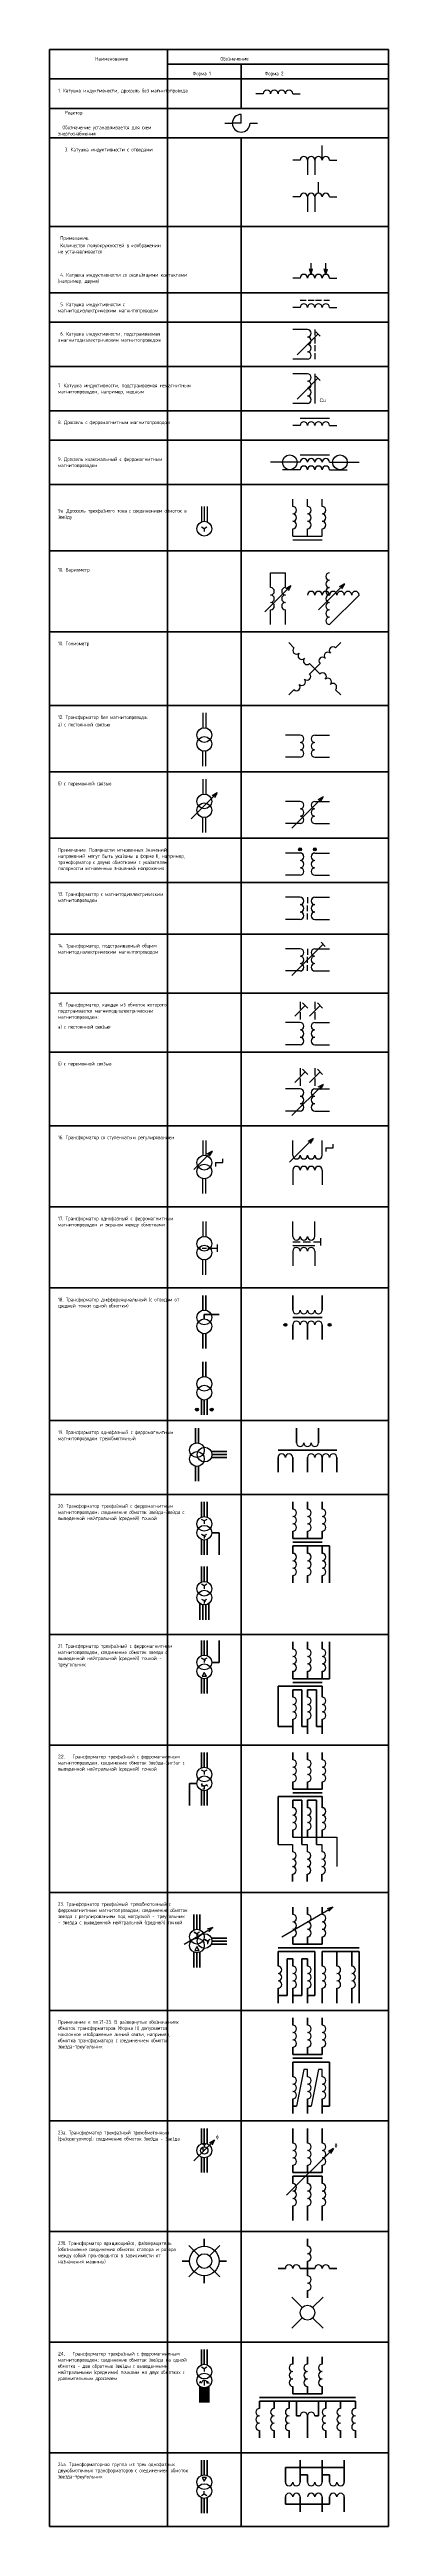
# Model space of a CAD drawing. Header units: millimetres. Extents: x 160 to 1402, y -1416 to 264.
# Drawn here: x 592 to 822, y -1416 to 264 of the extents above; entities that cross this region are included whole.
import ezdxf

# ---------------------------------------------------------------- set-up
doc = ezdxf.new("R2010")
doc.units = ezdxf.units.MM
doc.layers.add('Слой1', color=3, linetype='Continuous', lineweight=50)
doc.layers.add('толстые линии', color=5, linetype='Continuous', lineweight=211)

msp = doc.modelspace()

# ---------------------------------------------------------------- hatches: boundary and pattern name
h = msp.add_hatch(color=7)
h.dxf.hatch_style = 1
edge = h.paths.add_edge_path()
edge.add_arc((762.2, -278.3), 1, 359.64, 719.64)
h = msp.add_hatch(color=7)
h.dxf.hatch_style = 1
edge = h.paths.add_edge_path()
edge.add_arc((772.2, -278.3), 1, 359.64, 719.64)
h = msp.add_hatch(color=7)
h.dxf.hatch_style = 1
edge = h.paths.add_edge_path()
edge.add_arc((752.2, -600.8), 1, 359.64, 719.64)
h = msp.add_hatch(color=7)
h.dxf.hatch_style = 1
edge = h.paths.add_edge_path()
edge.add_arc((782.2, -600.8), 1, 359.64, 719.64)
h = msp.add_hatch(color=7)
h.dxf.hatch_style = 1
edge = h.paths.add_edge_path()
edge.add_arc((692.2, -658.3), 1, 359.64, 719.64)
h = msp.add_hatch(color=7)
h.dxf.hatch_style = 1
edge = h.paths.add_edge_path()
edge.add_arc((702.2, -658.3), 1, 359.64, 719.64)

# ---------------------------------------------------------------- linework, layer by layer
at = {"color": 7}
for p, q in [((722.2, 214.2), (722.2, 220.2)), ((737.2, 234.2), (732.2, 234.2)), ((757.2, 234.2), (762.2, 234.2)), ((711.2, 214.2), (716.2, 214.2)), ((722.2, 214.2), (716.2, 214.2)), ((722.2, 214.2), (722.2, 214.2)), ((728.2, 214.2), (733.2, 214.2)), ((762.2, 189.2), (757.2, 189.2)), ((767.2, 189.2), (767.2, 179.2)), ((772.2, 189.2), (772.2, 179.2)), ((777.2, 189.2), (777.2, 199.2)), ((782.2, 189.2), (787.2, 189.2)), ((774.7, 166.7), (774.7, 174.2)), ((762.2, 164.2), (757.2, 164.2)), ((767.2, 164.2), (767.2, 154.2)), ((772.2, 164.2), (772.2, 154.2)), ((782.2, 164.2), (787.2, 164.2)), ((769.7, 111.7), (769.7, 119.2)), ((779.7, 111.7), (779.7, 119.2)), ((762.2, 109.2), (757.2, 109.2)), ((769.7, 111.7), (768.6, 115.5)), ((769.7, 111.7), (770.7, 115.5)), ((779.7, 111.7), (778.6, 115.5)), ((779.7, 111.7), (780.7, 115.5)), ((782.2, 109.2), (787.2, 109.2)), ((762.2, 89.2), (757.2, 89.2)), ((762.2, 94.2), (766.2, 94.2)), ((767.7, 94.2), (771.7, 94.2)), ((772.7, 94.2), (776.7, 94.2)), ((778.2, 94.2), (782.2, 94.2)), ((782.2, 89.2), (787.2, 89.2)), ((767.2, 74.2), (757.2, 74.2)), ((760.1, 57.1), (774.2, 71.2)), ((772.2, 74.2), (772.2, 70.2)), ((772.2, 68.7), (772.2, 64.7)), ((775.7, 69.8), (772.8, 72.7)), ((767.2, 54.2), (757.2, 54.2)), ((772.2, 63.7), (772.2, 59.7)), ((772.2, 58.2), (772.2, 54.2)), ((767.2, 44.2), (757.2, 44.2)), ((760.1, 27.1), (774.2, 41.2)), ((772.2, 44.2), (772.2, 24.2)), ((775.7, 39.8), (772.8, 42.7)), ((767.2, 24.2), (757.2, 24.2)), ((762.2, 9.2), (757.2, 9.2)), ((762.2, 14.2), (782.2, 14.2)), ((782.2, 9.2), (787.2, 9.2)), ((762.2, -15.8), (742.2, -15.8)), ((762.2, -10.8), (782.2, -10.8)), ((782.2, -15.8), (802.2, -15.8)), ((762.2, -20.8), (750.2, -20.8)), ((782.2, -20.8), (794.2, -20.8)), ((695.2, -45.8), (695.2, -56.2)), ((697.2, -45.8), (697.2, -55.8)), ((699.2, -45.8), (699.2, -56.2)), ((757.2, -45.8), (757.2, -40.8)), ((767.2, -45.8), (767.2, -40.8)), ((777.2, -45.8), (777.2, -40.8)), ((697.2, -60.8), (697.2, -62.8)), ((757.2, -65.8), (757.2, -60.8)), ((757.2, -65.8), (777.2, -65.8)), ((767.2, -65.8), (767.2, -60.8)), ((777.2, -65.8), (777.2, -60.8)), ((757.2, -68.3), (777.2, -68.3)), ((738.3, -117.2), (756, -99.5)), ((742.2, -100.8), (742.2, -90.8)), ((742.2, -90.8), (752.2, -90.8)), ((752.2, -100.8), (752.2, -90.8)), ((756, -99.5), (752.5, -101.5)), ((756, -99.5), (754, -102.9)), ((774.6, -115.9), (792.3, -98.2)), ((792.3, -98.2), (788.8, -100.2)), ((792.3, -98.2), (790.3, -101.7)), ((742.2, -125.8), (742.2, -115.8)), ((752.2, -125.8), (752.2, -115.8)), ((802.2, -105.8), (782.2, -125.8)), ((758, -141.7), (754.5, -138.1)), ((786.3, -141.7), (789.8, -138.1)), ((768.6, -152.3), (772.2, -155.8)), ((768.6, -159.4), (772.2, -155.8)), ((775.7, -152.3), (772.2, -155.8)), ((775.7, -159.4), (772.2, -155.8)), ((758, -170), (754.5, -173.5)), ((786.3, -170), (789.8, -173.5)), ((696.2, -185.8), (696.2, -195.9)), ((698.2, -185.8), (698.2, -195.9)), ((762.2, -200.8), (752.2, -200.8)), ((772.2, -200.8), (782.2, -200.8)), ((696.2, -221.8), (696.2, -211.7)), ((698.2, -221.8), (698.2, -211.7)), ((762.2, -215.8), (752.2, -215.8)), ((772.2, -215.8), (782.2, -215.8)), ((696.2, -230.8), (696.2, -240.9)), ((698.2, -230.8), (698.2, -240.9)), ((688.3, -257.7), (706, -240)), ((706, -240), (702.5, -242)), ((706, -240), (704, -243.4)), ((762.2, -245.8), (752.2, -245.8)), ((756.6, -263.9), (777.8, -242.7)), ((772.2, -245.8), (782.2, -245.8)), ((777.8, -242.7), (774.3, -244.7)), ((777.8, -242.7), (775.8, -246.2)), ((696.2, -266.8), (696.2, -256.7)), ((698.2, -266.8), (698.2, -256.7)), ((762.2, -260.8), (752.2, -260.8)), ((772.2, -260.8), (782.2, -260.8)), ((762.2, -280.8), (752.2, -280.8)), ((772.2, -280.8), (782.2, -280.8)), ((762.2, -295.8), (752.2, -295.8)), ((772.2, -295.8), (782.2, -295.8)), ((762.2, -310.8), (752.2, -310.8)), ((767.2, -310.8), (767.2, -314.8)), ((767.2, -320.3), (767.2, -316.3)), ((772.2, -310.8), (782.2, -310.8)), ((762.2, -325.8), (752.2, -325.8)), ((767.2, -325.8), (767.2, -321.8)), ((772.2, -325.8), (782.2, -325.8)), ((762.2, -345.8), (752.2, -345.8)), ((756.6, -363.9), (777.8, -342.7)), ((767.2, -345.8), (767.2, -349.8)), ((767.2, -355.3), (767.2, -351.3)), ((772.2, -345.8), (782.2, -345.8)), ((779.2, -344.1), (776.4, -341.3)), ((762.2, -360.8), (752.2, -360.8)), ((767.2, -360.8), (767.2, -356.8)), ((772.2, -360.8), (782.2, -360.8)), ((765.7, -384.3), (758.6, -391.4)), ((762.2, -381.8), (762.2, -386.8)), ((767.5, -386.1), (763.9, -382.5)), ((775.7, -384.3), (768.6, -391.4)), ((772.2, -381.8), (772.2, -386.8)), ((777.5, -386.1), (773.9, -382.5)), ((762.2, -395.8), (752.2, -395.8)), ((762.2, -388.8), (762.2, -393.8)), ((772.2, -388.8), (772.2, -393.8)), ((772.2, -395.8), (782.2, -395.8)), ((762.2, -410.8), (752.2, -410.8)), ((772.2, -410.8), (782.2, -410.8)), ((765.7, -429.3), (758.6, -436.4)), ((762.2, -426.8), (762.2, -431.8)), ((762.2, -433.8), (762.2, -438.8)), ((767.5, -431.1), (763.9, -427.5)), ((775.7, -429.3), (768.6, -436.4)), ((772.2, -426.8), (772.2, -431.8)), ((772.2, -433.8), (772.2, -438.8)), ((777.5, -431.1), (773.9, -427.5)), ((762.2, -440.8), (752.2, -440.8)), ((756.6, -458.9), (777.8, -437.7)), ((772.2, -440.8), (782.2, -440.8)), ((777.8, -437.7), (774.3, -439.7)), ((777.8, -437.7), (775.8, -441.2)), ((762.2, -455.8), (752.2, -455.8)), ((772.2, -455.8), (782.2, -455.8)), ((702.5, -483), (690.1, -495.4)), ((696.2, -475.8), (696.2, -485.9)), ((698.2, -475.8), (698.2, -485.9)), ((702.5, -483), (699, -485)), ((702.5, -483), (700.5, -486.5)), ((771, -474.5), (755.1, -490.4)), ((757.2, -485.8), (757.2, -475.8)), ((771, -474.5), (767.5, -476.5)), ((771, -474.5), (769, -477.9)), ((777.2, -485.8), (777.2, -475.8)), ((779.7, -480.8), (784.7, -480.8)), ((779.7, -480.8), (779.7, -483.3)), ((784.7, -480.8), (784.7, -478.3)), ((696.2, -511.8), (696.2, -501.7)), ((698.2, -511.8), (698.2, -501.7)), ((704.7, -490.8), (709.7, -490.8)), ((704.7, -490.8), (704.7, -493.3)), ((709.7, -490.8), (709.7, -488.3)), ((757.2, -495.8), (757.2, -505.8)), ((777.2, -495.8), (777.2, -505.8)), ((696.2, -530.8), (696.2, -540.9)), ((698.2, -530.8), (698.2, -540.9)), ((757.2, -540.8), (757.2, -530.8)), ((772.2, -540.8), (772.2, -530.8)), ((693.2, -548.8), (694.7, -548.8)), ((695.7, -548.8), (698.7, -548.8)), ((699.7, -548.8), (701.2, -548.8)), ((701.2, -548.8), (706.2, -548.8)), ((706.2, -551.3), (706.2, -546.3)), ((757.2, -544.6), (762.2, -544.6)), ((757.2, -547.1), (772.2, -547.1)), ((757.2, -550.8), (757.2, -560.8)), ((764.2, -544.6), (769.2, -544.6)), ((771.2, -544.6), (776.2, -544.6)), ((772.2, -550.8), (772.2, -560.8)), ((776.2, -547.1), (776.2, -542.1)), ((696.2, -566.8), (696.2, -556.7)), ((698.2, -566.8), (698.2, -556.7)), ((697.2, -733.8), (697.2, -735.8)), ((695.4, -742.8), (698, -744.3)), ((697.2, -743.8), (697.2, -745.8)), ((695.4, -786.8), (698, -788.3)), ((697.2, -777.8), (697.2, -779.8)), ((697.2, -787.8), (697.2, -789.8)), ((695.4, -826.8), (698, -828.3)), ((697.2, -836.5), (695.7, -839.1)), ((695.7, -839.1), (698.7, -839.1)), ((697.2, -827.8), (697.2, -829.8)), ((698.7, -839.1), (697.2, -836.5)), ((697.2, -903.8), (697.2, -905.8)), ((697.2, -913.8), (695.2, -913.8)), ((695.4, -912.8), (695.9, -912)), ((697.2, -915.8), (696.2, -915.8)), ((697.2, -913.8), (697.2, -915.8)), ((697.2, -913.8), (697.2, -915.8)), ((698.9, -912.8), (699.4, -913.7)), ((747.2, -953.3), (757, -953.3)), ((757, -953.3), (757, -958.3)), ((757.2, -948.3), (787.2, -948.3)), ((763.4, -953.3), (767, -953.3)), ((767, -953.3), (767, -958.3)), ((773.4, -953.3), (777, -953.3)), ((777, -953.3), (777, -958.3)), ((787.2, -948.3), (787.2, -968.3)), ((749.8, -1015.8), (784.5, -995.8)), ((784.5, -995.8), (780.6, -996.9)), ((784.5, -995.8), (781.7, -998.6)), ((683.5, -1020.8), (703, -1009.6)), ((690.4, -1012.8), (693, -1014.3)), ((692.2, -1022.5), (690.7, -1025.1)), ((692.2, -1013.8), (692.2, -1015.8)), ((693.7, -1025.1), (692.2, -1022.5)), ((697.6, -1017.8), (700.2, -1019.3)), ((703, -1009.6), (699.1, -1010.6)), ((699.4, -1018.8), (699.4, -1020.8)), ((703, -1009.6), (700.2, -1012.4)), ((690.7, -1025.1), (693.7, -1025.1)), ((764.7, -1105.8), (759.7, -1130.8)), ((767.2, -1105.8), (764.7, -1105.8)), ((767.2, -1110.8), (767.2, -1105.8)), ((774.7, -1105.8), (769.7, -1130.8)), ((777.2, -1105.8), (774.7, -1105.8)), ((777.2, -1110.8), (777.2, -1105.8)), ((690.1, -1167.9), (704.2, -1153.8)), ((697.2, -1157.1), (696.3, -1156.6)), ((697.2, -1157.1), (698, -1156.6)), ((697.2, -1157.1), (697.2, -1158.1)), ((704.2, -1153.8), (700.8, -1155.8)), ((704.2, -1153.8), (702.2, -1157.2)), ((696.3, -1159.9), (695.4, -1159.4)), ((696.3, -1159.9), (697.1, -1159.4)), ((696.3, -1159.9), (696.3, -1160.9)), ((753, -1191.2), (784.8, -1159.4)), ((784.8, -1159.4), (781.4, -1161.4)), ((784.8, -1159.4), (782.8, -1162.9)), ((693.6, -1232.3), (686.6, -1225.2)), ((700.7, -1232.3), (707.8, -1225.2)), ((686.6, -1246.4), (693.6, -1239.4)), ((707.8, -1246.4), (700.7, -1239.4)), ((763.6, -1267.3), (756.6, -1260.2)), ((756.6, -1281.4), (763.6, -1274.4)), ((770.7, -1267.3), (777.8, -1260.2)), ((777.8, -1281.4), (770.7, -1274.4)), ((697.2, -1308.8), (697.2, -1310.8)), ((694.7, -1318.2), (694.7, -1317.2)), ((697.2, -1316.9), (697.2, -1320.2)), ((699.7, -1318.2), (699.7, -1317.2)), ((698.7, -1382.5), (695.7, -1382.5)), ((695.7, -1382.5), (697.2, -1385.1)), ((697.2, -1385.1), (698.7, -1382.5)), ((697.2, -1393.8), (697.2, -1391.8))]:
    msp.add_line(p, q, dxfattribs=at)
for points in [[(698.9, -59.8), (697.2, -60.8), (695.4, -59.8)], [(698.9, -732.8), (697.2, -733.8), (695.4, -732.8)], [(695.4, -742.8), (697.2, -743.8), (698.9, -742.8)], [(698.9, -776.8), (697.2, -777.8), (695.4, -776.8)], [(695.4, -786.8), (697.2, -787.8), (698.9, -786.8)], [(698.9, -826.8), (697.2, -827.8), (695.4, -826.8)], [(698.9, -902.8), (697.2, -903.8), (695.4, -902.8)], [(695.4, -912.8), (697.2, -913.8), (698.9, -912.8)], [(698.9, -912.8), (697.2, -913.8), (695.4, -912.8)], [(693.9, -1012.8), (692.2, -1013.8), (690.4, -1012.8)], [(701.1, -1017.8), (699.4, -1018.8), (697.6, -1017.8)], [(698.9, -1307.8), (697.2, -1308.8), (695.4, -1307.8)], [(695.5, -1318.7), (694.7, -1318.2), (693.8, -1318.7)], [(698.8, -1318.7), (699.7, -1318.2), (700.5, -1318.7)], [(695.4, -1394.8), (697.2, -1393.8), (698.9, -1394.8)]]:
    msp.add_lwpolyline(points, dxfattribs=at)
for centre, radius in [((755.2, -15.8), 5), ((789.2, -15.8), 5), ((697.2, -60.8), 5), ((697.2, -200.8), 5), ((697.2, -206.8), 5), ((697.2, -245.8), 5), ((697.2, -251.8), 5), ((762.2, -278.3), 1), ((772.2, -278.3), 1), ((697.2, -490.8), 5), ((697.2, -496.8), 5), ((697.2, -545.8), 5), ((697.2, -551.8), 5), ((697.2, -595.8), 5), ((697.2, -601.8), 5), ((752.2, -600.8), 1), ((782.2, -600.8), 1), ((697.2, -640.8), 5), ((697.2, -646.8), 5), ((692.2, -658.3), 1), ((702.2, -658.3), 1), ((692.2, -685.8), 5), ((692.2, -691.8), 5), ((697.4, -688.8), 5), ((697.2, -735.8), 5), ((697.2, -741.8), 5), ((697.2, -779.8), 5), ((697.2, -785.8), 5), ((697.2, -829.8), 5), ((697.2, -835.8), 5), ((697.2, -905.8), 5), ((697.2, -911.8), 5), ((692.2, -1015.8), 5), ((692.2, -1021.8), 5), ((697.4, -1018.8), 5), ((697.2, -1160.8), 5), ((697.2, -1160.8), 2.5), ((697.2, -1235.8), 10), ((697.2, -1235.8), 5), ((767.2, -1270.8), 5), ((697.2, -1310.8), 5), ((697.2, -1316.8), 5), ((697.2, -1385.8), 5), ((697.2, -1391.8), 5)]:
    msp.add_circle(centre, radius, dxfattribs=at)
for centre, radius, start, end in [((739.7, 234.2), 2.5, 0, 180), ((744.7, 234.2), 2.5, 0, 180), ((749.7, 234.2), 2.5, 0, 180), ((754.7, 234.2), 2.5, 0, 180), ((722.2, 214.2), 6, 90, 0), ((764.7, 189.2), 2.5, 0, 180), ((769.7, 189.2), 2.5, 0, 180), ((774.7, 189.2), 2.5, 0, 180), ((779.7, 189.2), 2.5, 0, 180), ((764.7, 164.2), 2.5, 0, 180), ((769.7, 164.2), 2.5, 0, 180), ((774.7, 164.2), 2.5, 0, 180), ((779.7, 164.2), 2.5, 0, 180), ((764.7, 109.2), 2.5, 0, 180), ((769.7, 109.2), 2.5, 0, 180), ((774.7, 109.2), 2.5, 0, 180), ((779.7, 109.2), 2.5, 0, 180), ((764.7, 89.2), 2.5, 0, 180), ((769.7, 89.2), 2.5, 0, 180), ((774.7, 89.2), 2.5, 0, 180), ((779.7, 89.2), 2.5, 0, 180), ((767.2, 71.7), 2.5, 270, 90), ((767.2, 66.7), 2.5, 270, 90), ((767.2, 61.7), 2.5, 270, 90), ((767.2, 56.7), 2.5, 270, 90), ((767.2, 41.7), 2.5, 270, 90), ((767.2, 36.7), 2.5, 270, 90), ((767.2, 31.7), 2.5, 270, 90), ((767.2, 26.7), 2.5, 270, 90), ((764.7, 9.2), 2.5, 0, 180), ((769.7, 9.2), 2.5, 0, 180), ((774.7, 9.2), 2.5, 0, 180), ((779.7, 9.2), 2.5, 0, 180), ((764.7, -15.8), 2.5, 0, 180), ((769.7, -15.8), 2.5, 0, 180), ((774.7, -15.8), 2.5, 0, 180), ((779.7, -15.8), 2.5, 0, 180), ((764.7, -20.8), 2.5, 0, 180), ((769.7, -20.8), 2.5, 0, 180), ((774.7, -20.8), 2.5, 0, 180), ((779.7, -20.8), 2.5, 0, 180), ((757.2, -48.3), 2.5, 270, 90), ((767.2, -48.3), 2.5, 270, 90), ((777.2, -48.3), 2.5, 270, 90), ((757.2, -53.3), 2.5, 270, 90), ((757.2, -58.3), 2.5, 270, 90), ((767.2, -53.3), 2.5, 270, 90), ((767.2, -58.3), 2.5, 270, 90), ((777.2, -53.3), 2.5, 270, 90), ((777.2, -58.3), 2.5, 270, 90), ((782.2, -93.3), 2.5, 90, 270), ((782.2, -98.3), 2.5, 90, 270), ((742.2, -103.3), 2.5, 270, 90), ((742.2, -108.3), 2.5, 270, 90), ((742.2, -113.3), 2.5, 270, 90), ((752.2, -103.3), 2.5, 90, 270), ((752.2, -108.3), 2.5, 90, 270), ((752.2, -113.3), 2.5, 90, 270), ((769.7, -105.8), 2.5, 0, 180), ((774.7, -105.8), 2.5, 0, 180), ((779.7, -105.8), 2.5, 0, 180), ((782.2, -103.3), 2.5, 90, 270), ((782.2, -108.3), 2.5, 90, 270), ((782.2, -113.3), 2.5, 90, 270), ((782.2, -118.3), 2.5, 90, 270), ((784.7, -105.8), 2.5, 0, 180), ((789.7, -105.8), 2.5, 0, 180), ((794.7, -105.8), 2.5, 0, 180), ((799.7, -105.8), 2.5, 0, 180), ((782.2, -123.3), 2.5, 90, 270), ((759.8, -143.4), 2.5, 135, 315), ((763.3, -147), 2.5, 135, 315), ((766.9, -150.5), 2.5, 135, 315), ((777.5, -150.5), 2.5, 45, 225), ((781, -147), 2.5, 45, 225), ((784.5, -143.4), 2.5, 45, 225), ((759.8, -168.2), 2.5, 225, 45), ((763.3, -164.7), 2.5, 225, 45), ((766.9, -161.1), 2.5, 225, 45), ((777.5, -161.1), 2.5, 315, 135), ((781, -164.7), 2.5, 315, 135), ((784.5, -168.2), 2.5, 315, 135), ((762.2, -203.3), 2.5, 270, 90), ((772.2, -203.3), 2.5, 90, 270), ((762.2, -208.3), 2.5, 270, 90), ((762.2, -213.3), 2.5, 270, 90), ((772.2, -208.3), 2.5, 90, 270), ((772.2, -213.3), 2.5, 90, 270), ((762.2, -248.3), 2.5, 270, 90), ((762.2, -253.3), 2.5, 270, 90), ((772.2, -248.3), 2.5, 90, 270), ((772.2, -253.3), 2.5, 90, 270), ((762.2, -258.3), 2.5, 270, 90), ((772.2, -258.3), 2.5, 90, 270), ((762.2, -283.3), 2.5, 270, 90), ((772.2, -283.3), 2.5, 90, 270), ((762.2, -288.3), 2.5, 270, 90), ((762.2, -293.3), 2.5, 270, 90), ((772.2, -288.3), 2.5, 90, 270), ((772.2, -293.3), 2.5, 90, 270), ((762.2, -313.3), 2.5, 270, 90), ((762.2, -318.3), 2.5, 270, 90), ((772.2, -313.3), 2.5, 90, 270), ((772.2, -318.3), 2.5, 90, 270), ((762.2, -323.3), 2.5, 270, 90), ((772.2, -323.3), 2.5, 90, 270), ((762.2, -348.3), 2.5, 270, 90), ((762.2, -353.3), 2.5, 270, 90), ((772.2, -348.3), 2.5, 90, 270), ((772.2, -353.3), 2.5, 90, 270), ((762.2, -358.3), 2.5, 270, 90), ((772.2, -358.3), 2.5, 90, 270), ((762.2, -398.3), 2.5, 270, 90), ((762.2, -403.3), 2.5, 270, 90), ((772.2, -398.3), 2.5, 90, 270), ((772.2, -403.3), 2.5, 90, 270), ((762.2, -408.3), 2.5, 270, 90), ((772.2, -408.3), 2.5, 90, 270), ((762.2, -443.3), 2.5, 270, 90), ((762.2, -448.3), 2.5, 270, 90), ((762.2, -453.3), 2.5, 270, 90), ((772.2, -443.3), 2.5, 90, 270), ((772.2, -448.3), 2.5, 90, 270), ((772.2, -453.3), 2.5, 90, 270), ((759.7, -485.8), 2.5, 180, 0), ((764.7, -485.8), 2.5, 180, 0), ((769.7, -485.8), 2.5, 180, 0), ((774.7, -485.8), 2.5, 180, 0), ((759.7, -495.8), 2.5, 0, 180), ((764.7, -495.8), 2.5, 0, 180), ((769.7, -495.8), 2.5, 0, 180), ((774.7, -495.8), 2.5, 0, 180), ((759.7, -540.8), 2.5, 180, 0), ((759.7, -550.8), 2.5, 0, 180), ((764.7, -540.8), 2.5, 180, 0), ((764.7, -550.8), 2.5, 0, 180), ((769.7, -540.8), 2.5, 180, 0), ((769.7, -550.8), 2.5, 0, 180), ((759.7, -590.8), 2.5, 180, 0), ((759.7, -600.8), 2.5, 0, 180), ((764.7, -590.8), 2.5, 180, 0), ((764.7, -600.8), 2.5, 0, 180), ((769.7, -590.8), 2.5, 180, 0), ((769.7, -600.8), 2.5, 0, 180), ((774.7, -590.8), 2.5, 180, 0), ((774.7, -600.8), 2.5, 0, 180), ((749.7, -690.8), 2.5, 0, 180), ((754.7, -690.8), 2.5, 0, 180), ((762.2, -680.8), 2.5, 180, 0), ((767.2, -680.8), 2.5, 180, 0), ((769.7, -690.8), 2.5, 0, 180), ((772.2, -680.8), 2.5, 180, 0), ((774.7, -690.8), 2.5, 0, 180), ((779.7, -690.8), 2.5, 0, 180), ((784.7, -690.8), 2.5, 0, 180), ((757.2, -728.3), 2.5, 270, 90), ((757.2, -733.3), 2.5, 270, 90), ((757.2, -738.3), 2.5, 270, 90), ((767.2, -728.3), 2.5, 270, 90), ((767.2, -733.3), 2.5, 270, 90), ((767.2, -738.3), 2.5, 270, 90), ((777.2, -728.3), 2.5, 270, 90), ((777.2, -733.3), 2.5, 270, 90), ((777.2, -738.3), 2.5, 270, 90), ((757.2, -758.3), 2.5, 270, 90), ((767.2, -758.3), 2.5, 270, 90), ((777.2, -758.3), 2.5, 270, 90), ((757.2, -763.3), 2.5, 270, 90), ((757.2, -768.3), 2.5, 270, 90), ((767.2, -763.3), 2.5, 270, 90), ((767.2, -768.3), 2.5, 270, 90), ((777.2, -763.3), 2.5, 270, 90), ((777.2, -768.3), 2.5, 270, 90), ((757.2, -823.3), 2.5, 270, 90), ((767.2, -823.3), 2.5, 270, 90), ((777.2, -823.3), 2.5, 270, 90), ((757.2, -828.3), 2.5, 270, 90), ((757.2, -833.3), 2.5, 270, 90), ((767.2, -828.3), 2.5, 270, 90), ((767.2, -833.3), 2.5, 270, 90), ((777.2, -828.3), 2.5, 270, 90), ((777.2, -833.3), 2.5, 270, 90), ((757.2, -855.8), 2.5, 270, 90), ((767.2, -855.8), 2.5, 270, 90), ((777.2, -855.8), 2.5, 270, 90), ((757.2, -860.8), 2.5, 270, 90), ((757.2, -865.8), 2.5, 270, 90), ((767.2, -860.8), 2.5, 270, 90), ((767.2, -865.8), 2.5, 270, 90), ((777.2, -860.8), 2.5, 270, 90), ((777.2, -865.8), 2.5, 270, 90), ((757.2, -898.3), 2.5, 270, 90), ((757.2, -903.3), 2.5, 270, 90), ((757.2, -908.3), 2.5, 270, 90), ((767.2, -898.3), 2.5, 270, 90), ((767.2, -903.3), 2.5, 270, 90), ((767.2, -908.3), 2.5, 270, 90), ((777.2, -898.3), 2.5, 270, 90), ((777.2, -903.3), 2.5, 270, 90), ((777.2, -908.3), 2.5, 270, 90), ((757.2, -930.8), 2.5, 270, 90), ((757.2, -935.8), 2.5, 270, 90), ((757.2, -940.8), 2.5, 270, 90), ((767.2, -930.8), 2.5, 270, 90), ((767.2, -935.8), 2.5, 270, 90), ((767.2, -940.8), 2.5, 270, 90), ((777.2, -930.8), 2.5, 270, 90), ((777.2, -935.8), 2.5, 270, 90), ((777.2, -940.8), 2.5, 270, 90), ((757, -960.8), 2.5, 270, 90), ((757, -965.8), 2.5, 270, 90), ((757, -970.8), 2.5, 270, 90), ((767, -960.8), 2.5, 270, 90), ((767, -965.8), 2.5, 270, 90), ((767, -970.8), 2.5, 270, 90), ((777, -960.8), 2.5, 270, 90), ((777, -965.8), 2.5, 270, 90), ((777, -970.8), 2.5, 270, 90), ((757.2, -1003.3), 2.5, 270, 90), ((757.2, -1008.3), 2.5, 270, 90), ((767.2, -1003.3), 2.5, 270, 90), ((767.2, -1008.3), 2.5, 270, 90), ((777.2, -1003.3), 2.5, 270, 90), ((777.2, -1008.3), 2.5, 270, 90), ((757.2, -1013.3), 2.5, 270, 90), ((767.2, -1013.3), 2.5, 270, 90), ((777.2, -1013.3), 2.5, 270, 90), ((747.2, -1038.3), 2.5, 270, 90), ((747.2, -1043.3), 2.5, 270, 90), ((757.2, -1038.3), 2.5, 270, 90), ((757.2, -1043.3), 2.5, 270, 90), ((767.2, -1038.3), 2.5, 270, 90), ((767.2, -1043.3), 2.5, 270, 90), ((777.2, -1038.3), 2.5, 270, 90), ((777.2, -1043.3), 2.5, 270, 90), ((787.2, -1038.3), 2.5, 270, 90), ((787.2, -1043.3), 2.5, 270, 90), ((797.2, -1038.3), 2.5, 270, 90), ((797.2, -1043.3), 2.5, 270, 90), ((747.2, -1048.3), 2.5, 270, 90), ((757.2, -1048.3), 2.5, 270, 90), ((767.2, -1048.3), 2.5, 270, 90), ((777.2, -1048.3), 2.5, 270, 90), ((787.2, -1048.3), 2.5, 270, 90), ((797.2, -1048.3), 2.5, 270, 90), ((757.2, -1078.3), 2.5, 270, 90), ((757.2, -1083.3), 2.5, 270, 90), ((757.2, -1088.3), 2.5, 270, 90), ((767.2, -1078.3), 2.5, 270, 90), ((767.2, -1083.3), 2.5, 270, 90), ((767.2, -1088.3), 2.5, 270, 90), ((777.2, -1078.3), 2.5, 270, 90), ((777.2, -1083.3), 2.5, 270, 90), ((777.2, -1088.3), 2.5, 270, 90), ((757.2, -1113.3), 2.5, 270, 90), ((757.2, -1118.3), 2.5, 270, 90), ((757.2, -1123.3), 2.5, 270, 90), ((767.2, -1113.3), 2.5, 270, 90), ((767.2, -1118.3), 2.5, 270, 90), ((767.2, -1123.3), 2.5, 270, 90), ((777.2, -1113.3), 2.5, 270, 90), ((777.2, -1118.3), 2.5, 270, 90), ((777.2, -1123.3), 2.5, 270, 90), ((757.2, -1158.3), 2.5, 270, 90), ((767.2, -1158.3), 2.5, 270, 90), ((777.2, -1158.3), 2.5, 270, 90), ((757.2, -1163.3), 2.5, 270, 90), ((757.2, -1168.3), 2.5, 270, 90), ((767.2, -1163.3), 2.5, 270, 90), ((767.2, -1168.3), 2.5, 270, 90), ((777.2, -1163.3), 2.5, 270, 90), ((777.2, -1168.3), 2.5, 270, 90), ((757.2, -1185.8), 2.5, 270, 90), ((757.2, -1190.8), 2.5, 270, 90), ((767.2, -1185.8), 2.5, 270, 90), ((767.2, -1190.8), 2.5, 270, 90), ((777.2, -1185.8), 2.5, 270, 90), ((777.2, -1190.8), 2.5, 270, 90), ((757.2, -1195.8), 2.5, 270, 90), ((767.2, -1195.8), 2.5, 270, 90), ((777.2, -1195.8), 2.5, 270, 90), ((767.2, -1228.3), 2.5, 270, 90), ((754.7, -1240.8), 2.5, 0, 180), ((759.7, -1240.8), 2.5, 0, 180), ((767.2, -1233.3), 2.5, 270, 90), ((774.7, -1240.8), 2.5, 0, 180), ((779.7, -1240.8), 2.5, 0, 180), ((767.2, -1248.3), 2.5, 270, 90), ((767.2, -1253.3), 2.5, 270, 90), ((757.2, -1308.3), 2.5, 90, 270), ((767.2, -1308.3), 2.5, 90, 270), ((777.2, -1308.3), 2.5, 90, 270), ((757.2, -1313.3), 2.5, 90, 270), ((757.2, -1318.3), 2.5, 90, 270), ((767.2, -1313.3), 2.5, 90, 270), ((767.2, -1318.3), 2.5, 90, 270), ((777.2, -1313.3), 2.5, 90, 270), ((777.2, -1318.3), 2.5, 90, 270), ((734.7, -1338.3), 2.5, 90, 270), ((734.7, -1343.3), 2.5, 90, 270), ((744.7, -1338.3), 2.5, 90, 270), ((744.7, -1343.3), 2.5, 90, 270), ((754.7, -1338.3), 2.5, 90, 270), ((754.7, -1343.3), 2.5, 90, 270), ((764.7, -1340.8), 2.5, 0, 180), ((769.7, -1340.8), 2.5, 0, 180), ((779.7, -1338.3), 2.5, 90, 270), ((779.7, -1343.3), 2.5, 90, 270), ((789.7, -1338.3), 2.5, 90, 270), ((789.7, -1343.3), 2.5, 90, 270), ((799.7, -1338.3), 2.5, 90, 270), ((799.7, -1343.3), 2.5, 90, 270), ((734.7, -1348.3), 2.5, 90, 270), ((744.7, -1348.3), 2.5, 90, 270), ((754.7, -1348.3), 2.5, 90, 270), ((779.7, -1348.3), 2.5, 90, 270), ((789.7, -1348.3), 2.5, 90, 270), ((799.7, -1348.3), 2.5, 90, 270), ((754.7, -1385.8), 2.5, 180, 0), ((754.7, -1395.8), 2.5, 0, 180), ((759.7, -1385.8), 2.5, 180, 0), ((759.7, -1395.8), 2.5, 0, 180), ((769.7, -1385.8), 2.5, 180, 0), ((769.7, -1395.8), 2.5, 0, 180), ((774.7, -1385.8), 2.5, 180, 0), ((774.7, -1395.8), 2.5, 0, 180), ((784.7, -1385.8), 2.5, 180, 0), ((784.7, -1395.8), 2.5, 0, 180), ((789.7, -1385.8), 2.5, 180, 0), ((789.7, -1395.8), 2.5, 0, 180)]:
    msp.add_arc(centre, radius, start, end, dxfattribs=at)
for points in [[(697.2, -1316.9), (696.9, -1316.8), (696.1, -1316.3), (695.8, -1318.2), (694.9, -1318.2), (694.7, -1318.2)], [(697.2, -1316.9), (697.4, -1316.8), (698.3, -1316.3), (698.6, -1318.2), (699.4, -1318.2), (699.7, -1318.2)]]:
    msp.add_open_spline(points, degree=3, knots=[0, 0, 0, 0, 0.725741, 2.569352, 3.197407, 3.197407, 3.197407, 3.197407], dxfattribs=at)
at = {"layer": 'Слой1', "color": 7}
for p, q in [((592.2, 264.2), (822.2, 264.2)), ((592.2, -1415.8), (592.2, 264.2)), ((672.2, 264.2), (672.2, -1415.8)), ((672.2, 254.2), (822.2, 254.2)), ((722.2, 254.2), (722.2, 224.2)), ((822.2, 264.2), (822.2, -1415.8)), ((592.2, 244.2), (822.2, 244.2)), ((822.2, 224.2), (592.2, 224.2)), ((822.2, 204.2), (592.2, 204.2)), ((722.2, 204.2), (722.2, -1415.8)), ((592.2, 144.2), (822.2, 144.2)), ((592.2, 99.2), (822.2, 99.2)), ((592.2, 79.2), (822.2, 79.2)), ((592.2, 49.2), (822.2, 49.2)), ((592.2, 19.2), (822.2, 19.2)), ((592.2, -0.8), (822.2, -0.8)), ((592.2, -30.8), (822.2, -30.8)), ((592.2, -75.8), (822.2, -75.8)), ((592.2, -130.8), (822.2, -130.8)), ((592.2, -180.8), (822.2, -180.8)), ((592.2, -225.8), (822.2, -225.8)), ((592.2, -270.8), (822.2, -270.8)), ((592.2, -300.8), (822.2, -300.8)), ((592.2, -335.8), (822.2, -335.8)), ((592.2, -375.8), (822.2, -375.8)), ((592.2, -415.8), (822.2, -415.8)), ((592.2, -465.8), (822.2, -465.8)), ((592.2, -520.8), (822.2, -520.8)), ((592.2, -575.8), (822.2, -575.8)), ((592.2, -665.8), (822.2, -665.8)), ((592.2, -715.8), (822.2, -715.8)), ((592.2, -810.8), (822.2, -810.8)), ((592.2, -885.8), (822.2, -885.8)), ((592.2, -985.8), (822.2, -985.8)), ((592.2, -1065.8), (822.2, -1065.8)), ((592.2, -1140.8), (822.2, -1140.8)), ((592.2, -1215.8), (822.2, -1215.8)), ((592.2, -1290.8), (822.2, -1290.8)), ((592.2, -1365.8), (822.2, -1365.8)), ((592.2, -1415.8), (822.2, -1415.8))]:
    msp.add_line(p, q, dxfattribs=at)
at = {"layer": 'толстые линии', "color": 7, "lineweight": 211}
for p, q in [((696.2, -580.8), (696.2, -590.9)), ((696.2, -625.8), (696.2, -635.9)), ((691.2, -670.8), (691.2, -680.9))]:
    msp.add_line(p, q, dxfattribs=at)
at = {"layer": 'толстые линии', "color": 7}
for p, q in [((698.2, -580.8), (698.2, -590.9)), ((757.2, -590.8), (757.2, -580.8)), ((777.2, -590.8), (777.2, -580.8)), ((697.2, -596.8), (697.2, -593.8)), ((697.2, -593.8), (707.2, -593.8)), ((757.2, -595.8), (777.2, -595.8)), ((757.2, -600.8), (757.2, -610.8)), ((767.2, -600.8), (767.2, -610.8)), ((777.2, -600.8), (777.2, -610.8)), ((696.2, -616.8), (696.2, -606.7)), ((698.2, -616.8), (698.2, -606.7)), ((698.2, -625.8), (698.2, -635.9)), ((695.2, -661.8), (695.2, -651.4)), ((697.2, -651.8), (697.2, -661.8)), ((699.2, -661.8), (699.2, -651.4)), ((693.2, -670.8), (693.2, -680.9)), ((759.7, -680.8), (759.7, -670.8)), ((774.7, -680.8), (774.7, -670.8)), ((712.4, -686.8), (701.9, -686.8)), ((747.2, -685.8), (787.2, -685.8)), ((691.2, -706.8), (691.2, -696.7)), ((693.2, -706.8), (693.2, -696.7)), ((712.4, -690.8), (701.9, -690.8)), ((702.4, -688.8), (712.4, -688.8)), ((747.2, -690.8), (747.2, -700.8)), ((757.2, -690.8), (757.2, -700.8)), ((767.2, -690.8), (767.2, -700.8)), ((777.2, -690.8), (777.2, -700.8)), ((787.2, -690.8), (787.2, -700.8)), ((695.2, -720.8), (695.2, -731.2)), ((697.2, -730.8), (697.2, -720.8)), ((699.2, -720.8), (699.2, -731.2)), ((757.2, -725.8), (757.2, -720.8)), ((767.2, -725.8), (767.2, -720.8)), ((777.2, -725.8), (777.2, -720.8)), ((695.2, -756.8), (695.2, -746.4)), ((697.2, -746.8), (697.2, -756.8)), ((699.2, -756.8), (699.2, -746.4)), ((702.2, -741.8), (707.2, -741.8)), ((707.2, -741.8), (707.2, -756.8)), ((757.2, -745.8), (757.2, -740.8)), ((757.2, -745.8), (777.2, -745.8)), ((757.2, -748.3), (777.2, -748.3)), ((757.2, -750.8), (757.2, -755.8)), ((757.2, -750.8), (777.2, -750.8)), ((767.2, -745.8), (767.2, -740.8)), ((767.2, -750.8), (767.2, -755.8)), ((777.2, -745.8), (777.2, -740.8)), ((777.2, -750.8), (777.2, -755.8)), ((777.2, -750.8), (782.2, -750.8)), ((782.2, -750.8), (782.2, -775.8)), ((695.2, -764.8), (695.2, -775.2)), ((697.2, -774.8), (697.2, -764.8)), ((699.2, -764.8), (699.2, -775.2)), ((757.2, -770.8), (757.2, -775.8)), ((767.2, -770.8), (767.2, -775.8)), ((777.2, -770.8), (777.2, -775.8)), ((694.2, -789.8), (694.2, -800.8)), ((696.2, -790.7), (696.2, -800.8)), ((698.2, -800.8), (698.2, -790.7)), ((700.2, -800.8), (700.2, -789.8)), ((695.2, -814.8), (695.2, -825.2)), ((697.2, -824.8), (697.2, -814.8)), ((699.2, -814.8), (699.2, -825.2)), ((707.2, -829.8), (707.2, -814.8)), ((757.2, -820.8), (757.2, -815.8)), ((767.2, -820.8), (767.2, -815.8)), ((777.2, -820.8), (777.2, -815.8)), ((782.2, -840.8), (782.2, -815.8)), ((702.2, -829.8), (707.2, -829.8)), ((757.2, -840.8), (757.2, -835.8)), ((767.2, -840.8), (767.2, -835.8)), ((777.2, -840.8), (777.2, -835.8)), ((695.2, -850.8), (695.2, -840.4)), ((697.2, -840.8), (697.2, -850.8)), ((699.2, -850.8), (699.2, -840.4)), ((747.2, -845.8), (777.2, -845.8)), ((747.2, -845.8), (747.2, -873.3)), ((757.2, -840.8), (777.2, -840.8)), ((757.2, -843.3), (777.2, -843.3)), ((757.2, -848.3), (757.2, -853.3)), ((757.2, -848.3), (763.4, -848.3)), ((763.4, -873.3), (763.4, -848.3)), ((767.2, -848.3), (767.2, -853.3)), ((767.2, -848.3), (773.4, -848.3)), ((773.4, -873.3), (773.4, -848.3)), ((777.2, -840.8), (782.2, -840.8)), ((777.2, -845.8), (777.2, -850.8)), ((777.2, -848.3), (777.2, -853.3)), ((747.2, -873.3), (757.2, -873.3)), ((757.2, -868.3), (757.2, -873.3)), ((757.2, -873.3), (757.2, -878.3)), ((763.4, -873.3), (767.2, -873.3)), ((767.2, -868.3), (767.2, -873.3)), ((767.2, -873.3), (767.2, -878.3)), ((773.4, -873.3), (777.2, -873.3)), ((777.2, -868.3), (777.2, -873.3)), ((777.2, -873.3), (777.2, -878.3)), ((695.2, -890.8), (695.2, -901.2)), ((697.2, -900.8), (697.2, -890.8)), ((699.2, -890.8), (699.2, -901.2)), ((757.2, -895.8), (757.2, -890.8)), ((767.2, -895.8), (767.2, -890.8)), ((777.2, -895.8), (777.2, -890.8)), ((687.2, -911.8), (692.2, -911.8)), ((687.2, -926.8), (687.2, -911.8)), ((695.2, -926.8), (695.2, -916.4)), ((697.2, -916.8), (697.2, -926.8)), ((699.2, -926.8), (699.2, -916.4)), ((747.2, -920.8), (777.2, -920.8)), ((747.2, -920.8), (747.2, -953.3)), ((757.2, -915.8), (757.2, -910.8)), ((757.2, -915.8), (777.2, -915.8)), ((757.2, -918.3), (777.2, -918.3)), ((757.2, -923.3), (757.2, -928.3)), ((757.2, -923.3), (763.4, -923.3)), ((763.4, -953.3), (763.4, -923.3)), ((767.2, -915.8), (767.2, -910.8)), ((767.2, -923.3), (767.2, -928.3)), ((767.2, -923.3), (773.4, -923.3)), ((773.4, -953.3), (773.4, -923.3)), ((777.2, -915.8), (777.2, -910.8)), ((777.2, -920.8), (777.2, -925.8)), ((777.2, -923.3), (777.2, -928.3)), ((757.2, -943.3), (757.2, -948.3)), ((767.2, -943.3), (767.2, -948.3)), ((777.2, -943.3), (777.2, -948.3)), ((757, -973.3), (757, -978.3)), ((767, -973.3), (767, -978.3)), ((777, -973.3), (777, -978.3)), ((690.2, -1000.8), (690.2, -1011.2)), ((692.2, -1010.8), (692.2, -1000.8)), ((694.2, -1000.8), (694.2, -1011.2)), ((757.2, -1000.8), (757.2, -995.8)), ((767.2, -1000.8), (767.2, -995.8)), ((777.2, -1000.8), (777.2, -995.8)), ((712.4, -1016.8), (701.9, -1016.8)), ((712.4, -1020.8), (701.9, -1020.8)), ((702.4, -1018.8), (712.4, -1018.8)), ((747.2, -1023.3), (802.2, -1023.3)), ((757.2, -1020.8), (757.2, -1015.8)), ((757.2, -1020.8), (777.2, -1020.8)), ((767.2, -1020.8), (767.2, -1015.8)), ((777.2, -1020.8), (777.2, -1015.8)), ((690.2, -1036.8), (690.2, -1026.4)), ((692.2, -1026.8), (692.2, -1036.8)), ((694.2, -1036.8), (694.2, -1026.4)), ((772.2, -1025.8), (747.2, -1025.8)), ((747.2, -1025.8), (747.2, -1030.8)), ((747.2, -1030.8), (747.2, -1035.8)), ((753.4, -1055.8), (753.4, -1030.8)), ((753.4, -1030.8), (757.2, -1030.8)), ((757.2, -1030.8), (757.2, -1035.8)), ((763.4, -1055.8), (763.4, -1030.8)), ((763.4, -1030.8), (767.2, -1030.8)), ((767.2, -1030.8), (767.2, -1035.8)), ((772.2, -1030.8), (772.2, -1025.8)), ((772.2, -1055.8), (772.2, -1030.8)), ((777.2, -1030.8), (777.2, -1025.8)), ((777.2, -1025.8), (802.2, -1025.8)), ((777.2, -1035.8), (777.2, -1030.8)), ((787.2, -1030.8), (787.2, -1025.8)), ((787.2, -1035.8), (787.2, -1030.8)), ((797.2, -1030.8), (797.2, -1025.8)), ((797.2, -1035.8), (797.2, -1030.8)), ((802.2, -1025.8), (802.2, -1060.8)), ((747.2, -1050.8), (747.2, -1055.8)), ((747.2, -1055.8), (747.2, -1060.8)), ((753.4, -1055.8), (747.2, -1055.8)), ((757.2, -1050.8), (757.2, -1055.8)), ((757.2, -1055.8), (757.2, -1060.8)), ((763.4, -1055.8), (757.2, -1055.8)), ((767.2, -1050.8), (767.2, -1055.8)), ((767.2, -1055.8), (767.2, -1060.8)), ((767.2, -1055.8), (772.2, -1055.8)), ((777.2, -1055.8), (777.2, -1050.8)), ((777.2, -1055.8), (777.2, -1060.8)), ((787.2, -1055.8), (787.2, -1050.8)), ((787.2, -1055.8), (787.2, -1060.8)), ((797.2, -1055.8), (797.2, -1050.8)), ((797.2, -1055.8), (797.2, -1060.8)), ((757.2, -1075.8), (757.2, -1070.8)), ((767.2, -1075.8), (767.2, -1070.8)), ((777.2, -1075.8), (777.2, -1070.8)), ((757.2, -1095.8), (757.2, -1090.8)), ((767.2, -1095.8), (767.2, -1090.8)), ((777.2, -1095.8), (777.2, -1090.8)), ((757.2, -1095.8), (777.2, -1095.8)), ((757.2, -1098.3), (777.2, -1098.3)), ((757.2, -1100.8), (782.2, -1100.8)), ((757.2, -1100.8), (757.2, -1110.8)), ((782.2, -1100.8), (782.2, -1130.8)), ((757.2, -1125.8), (757.2, -1135.8)), ((757.2, -1130.8), (759.7, -1130.8)), ((767.2, -1125.8), (767.2, -1135.8)), ((767.2, -1130.8), (769.7, -1130.8)), ((777.2, -1125.8), (777.2, -1135.8)), ((782.2, -1130.8), (777.2, -1130.8)), ((695.2, -1145.8), (695.2, -1156.2)), ((697.2, -1155.8), (697.2, -1145.8)), ((699.2, -1145.8), (699.2, -1156.2)), ((757.2, -1155.8), (757.2, -1145.8)), ((767.2, -1155.8), (767.2, -1145.8)), ((777.2, -1155.8), (777.2, -1145.8)), ((695.2, -1175.8), (695.2, -1165.4)), ((697.2, -1165.8), (697.2, -1175.8)), ((699.2, -1175.8), (699.2, -1165.4)), ((757.2, -1175.8), (757.2, -1170.8)), ((757.2, -1175.8), (777.2, -1175.8)), ((767.2, -1175.8), (767.2, -1170.8)), ((777.2, -1175.8), (777.2, -1170.8)), ((757.2, -1178.3), (777.2, -1178.3)), ((757.2, -1178.3), (757.2, -1183.3)), ((767.2, -1178.3), (767.2, -1183.3)), ((777.2, -1178.3), (777.2, -1183.3)), ((757.2, -1198.3), (757.2, -1208.3)), ((767.2, -1198.3), (767.2, -1208.3)), ((777.2, -1198.3), (777.2, -1208.3)), ((697.2, -1225.8), (697.2, -1220.8)), ((767.2, -1225.8), (767.2, -1220.8)), ((687.2, -1235.8), (682.2, -1235.8)), ((707.2, -1235.8), (712.2, -1235.8)), ((752.2, -1240.8), (747.2, -1240.8)), ((767.2, -1240.8), (762.2, -1240.8)), ((767.2, -1240.8), (767.2, -1235.8)), ((767.2, -1245.8), (767.2, -1240.8)), ((772.2, -1240.8), (767.2, -1240.8)), ((787.2, -1240.8), (782.2, -1240.8)), ((697.2, -1245.8), (697.2, -1250.8)), ((767.2, -1260.8), (767.2, -1255.8)), ((695.2, -1295.8), (695.2, -1306.2)), ((697.2, -1305.8), (697.2, -1295.8)), ((699.2, -1295.8), (699.2, -1306.2)), ((757.2, -1305.8), (757.2, -1300.8)), ((767.2, -1305.8), (767.2, -1300.8)), ((777.2, -1305.8), (777.2, -1300.8)), ((694.2, -1331.8), (694.2, -1320.8)), ((694.2, -1331.8), (694.2, -1321.4)), ((695.2, -1331.8), (695.2, -1321.4)), ((695.2, -1331.8), (695.2, -1321.4)), ((696.2, -1331.8), (696.2, -1321.7)), ((696.2, -1331.8), (696.2, -1321.7)), ((697.2, -1321.8), (697.2, -1331.8)), ((697.2, -1331.8), (697.2, -1321.8)), ((698.2, -1331.8), (698.2, -1321.7)), ((699.2, -1331.8), (699.2, -1321.4)), ((700.2, -1331.8), (700.2, -1320.8)), ((757.2, -1325.8), (757.2, -1320.8)), ((757.2, -1325.8), (777.2, -1325.8)), ((767.2, -1325.8), (767.2, -1320.8)), ((777.2, -1325.8), (777.2, -1320.8)), ((734.7, -1328.3), (799.7, -1328.3)), ((734.7, -1330.8), (799.7, -1330.8)), ((734.7, -1335.8), (734.7, -1330.8)), ((744.7, -1335.8), (744.7, -1330.8)), ((754.7, -1335.8), (754.7, -1330.8)), ((759.7, -1330.8), (759.7, -1340.8)), ((759.7, -1340.8), (762.2, -1340.8)), ((767.2, -1340.8), (767.2, -1355.8)), ((774.7, -1340.8), (772.2, -1340.8)), ((774.7, -1330.8), (774.7, -1340.8)), ((779.7, -1335.8), (779.7, -1330.8)), ((789.7, -1335.8), (789.7, -1330.8)), ((799.7, -1335.8), (799.7, -1330.8)), ((734.7, -1355.8), (734.7, -1350.8)), ((744.7, -1355.8), (744.7, -1350.8)), ((754.7, -1355.8), (754.7, -1350.8)), ((779.7, -1355.8), (779.7, -1350.8)), ((789.7, -1355.8), (789.7, -1350.8)), ((799.7, -1355.8), (799.7, -1350.8)), ((695.2, -1370.8), (695.2, -1381.2)), ((697.2, -1380.8), (697.2, -1370.8)), ((699.2, -1370.8), (699.2, -1381.2)), ((752.2, -1385.8), (752.2, -1375.8)), ((752.2, -1375.8), (792.2, -1375.8)), ((762.2, -1385.8), (762.2, -1370.8)), ((777.2, -1385.8), (777.2, -1370.8)), ((792.2, -1370.8), (792.2, -1385.8)), ((767.2, -1380.8), (762.2, -1380.8)), ((767.2, -1385.8), (767.2, -1380.8)), ((782.2, -1380.8), (777.2, -1380.8)), ((782.2, -1385.8), (782.2, -1380.8)), ((695.2, -1406.8), (695.2, -1396.4)), ((697.2, -1396.8), (697.2, -1406.8)), ((699.2, -1406.8), (699.2, -1396.4)), ((752.2, -1395.8), (752.2, -1400.8)), ((752.2, -1400.8), (782.2, -1400.8)), ((762.2, -1395.8), (762.2, -1405.8)), ((777.2, -1395.8), (777.2, -1405.8)), ((782.2, -1400.8), (782.2, -1395.8)), ((792.2, -1395.8), (792.2, -1405.8))]:
    msp.add_line(p, q, dxfattribs=at)

# ---------------------------------------------------------------- texts
at = {"layer": 'Слой1', "color": 7, "char_height": 2.5, "attachment_point": 1}
for s, width, heights, insert in [('{\\FCS_Gost2304|c0;Наименование}', 2.5, [0], (623.2, 259.2)), ('{\\FCS_Gost2304|c0;Обозначение}', 2.5, [0], (708.2, 259.2)), ('{\\FCS_Gost2304|c0;1. Катушка индуктивности, дроссель без магнитопровода}', 71.137, [14.2], (597.9, 237.6)), ('{\\FCS_Gost2304|c0;Форма 1}', 15.778, [0], (689.3, 249.2)), ('{\\FCS_Gost2304|c0;Форма 2}', 19.629, [0], (738.2, 249.2)), ('{\\FCS_Gost2304|c0;   Реактор}', 25.69, [4.24], (597.9, 222.6)), ('{\\FCS_Gost2304|c0;  Обозначение устанавливается для схем энергоснабжения}', 67.715, [14.3], (597.9, 212.6)), ('{\\FCS_Gost2304|c0;   3. Катушка индуктивности с отводами}', 70.503, [5.5], (597.9, 197.6)), ('{\\FCS_Gost2304|c0; Примечание.}', 36.643, [4.24], (597.9, 137.6)), ('{\\FCS_Gost2304|c0; Количество полуокружностей в изображении не устанавливается}', 60.469, [13.8], (597.9, 132.6)), ('{\\FCS_Gost2304|c0; 4. Катушка индуктивности со скользящими контактами (например, двумя)}', 72.738, [13.8], (597.9, 112.6)), ('{\\FCS_Gost2304|c0; 5. Катушка индуктивности с магнитодиэлектрическим магнитопроводом}', 71.08, [13.8], (597.9, 92.6)), ('{\\FCS_Gost2304|c0; 6. Катушка индуктивности, подстраиваемая aмагнитодиэлектрическим магнитопроводом}', 73.401, [13.8], (597.9, 72.6)), ('{\\FCS_Gost2304|c0;7. Катушка индуктивности, подстраиваемая немагнитным магнитопроводом, например, медным}', 75.038, [13.8], (597.9, 37.6)), ('Cu', 37.569, [4.52], (775.4, 27.6)), ('{\\FCS_Gost2304|c0;8. Дроссель с ферромагнитным магнитопроводом}', 75.038, [13.8], (597.9, 12.6)), ('{\\FCS_Gost2304|c0;9. Дроссель коаксиальный с ферромагнитным магнитопроводом}', 75.038, [13.8], (597.9, -12.4)), ('{\\FCS_Gost2304|c0;9а. Дроссель трехфазного тока с соединением обмоток в звезду}', 75.038, [13.8], (597.9, -47.4)), ('{\\FCS_Gost2304|c0;10. Вариометр}', 75.038, [13.8], (597.9, -87.4)), ('{\\FCS_Gost2304|c0;10. Гониометр}', 75.038, [13.8], (597.9, -137.4)), ('{\\FCS_Gost2304|c0;12. Трансформатор без магнитопровода:}', 75.038, [13.8], (597.9, -187.4)), ('{\\FCS_Gost2304|c0;а) с постоянной связью}', 75.038, [13.8], (597.9, -192.4)), ('{\\FCS_Gost2304|c0;б) с переменной связью}', 75.038, [13.8], (597.9, -232.4)), ('{\\FCS_Gost2304|c0;Примечание. Полярности мгновенных значений напряжений могут быть указаны в форме II, например, трансформатор с двумя обмотками с указателем полярности мгновенных значений напряжения}', 75.038, [21.9], (597.9, -277.4)), ('{\\FCS_Gost2304|c0;13. Трансформатор с магнитодиэлектрическим магнитопроводом}', 75.038, [21.9], (597.9, -307.4)), ('{\\FCS_Gost2304|c0;14. Трансформатор, подстраиваемый общим магнитодиэлектрическим магнитопроводом}', 75.373, [21.9], (597.9, -342.4)), ('{\\FCS_Gost2304|c0;15. Трансформатор, каждая из обмоток которого подстраивается магнитодиэлектрическим магнитопроводом:}', 75.373, [21.9], (597.9, -382.4)), ('{\\FCS_Gost2304|c0;а) с постоянной связью:}', 75.373, [21.9], (597.9, -397.4)), ('{\\FCS_Gost2304|c0;б) с переменной связью}', 75.373, [21.9], (597.9, -422.4)), ('{\\FCS_Gost2304|c0;16. Трансформатор со ступенчатым регулированием}', 75.373, [21.9], (597.9, -472.4)), ('{\\FCS_Gost2304|c0;17. Трансформатор однофазный с ферромагнитным магнитопроводом и экраном между обмотками}', 75.373, [21.9], (597.9, -527.4)), ('{\\FCS_Gost2304|c0;18. Трансформатор дифференциальный (с отводом от средней точки одной обмотки)}', 73.049, [21.9], (597.9, -582.4)), ('{\\FCS_Gost2304|c0;19. Трансформатор однофазный с ферромагнитным магнитопроводом трехобмоточный}', 73.049, [21.9], (597.9, -672.4)), ('{\\FCS_Gost2304|c0;20. Трансформатор трехфазный с ферромагнитным магнитопроводом; соединение обмоток звезда-звезда с выведенной нейтральной (средней) точкой}', 73.049, [21.9], (597.9, -722.4)), ('{\\FCS_Gost2304|c0;21. Трансформатор трехфазный с ферромагнитным магнитопроводом, соединение обмоток звезда с выведенной нейтральной (средней) точкой - треугольник}', 73.049, [21.9], (597.9, -817.4)), ('22.^I{\\FCS_Gost2304|c0;Трансформатор трехфазный с ферромагнитным магнитопроводом, соединение обмоток звезда-зигзаг с выведенной нейтральной (средней) точкой}', 73.049, [21.9], (597.9, -892.4)), ('{\\FCS_Gost2304|c0;23. Трансформатор трехфазный трехобмоточный с ферромагнитным магнитопроводом; соединение обмоток звезда с регулированием под нагрузкой - треугольник - звезда с выведенной нейтральной (средней) точкой}', 73.049, [32.6], (597.9, -992.4)), ('{\\FCS_Gost2304|c0;Примечание к пп.21-23. В развернутых обозначениях обмоток трансформаторов (Форма II) допускается наклонное изображение линий связи, например, обмотка трансформатора с соединением обмоток звезда-треугольник}', 73.049, [32.6], (597.9, -1072.4)), ('{\\FCS_Gost2304|c0;23а. Трансформатор трехфазный трехобмоточный (фазорегулятор); соединение обмоток звезда - звезда}', 73.049, [32.6], (597.9, -1147.4)), ('ɸ', 2.5, [5.28], (705, -1150.3)), ('ɸ', 2.5, [5.28], (785.6, -1155.9)), ('{\\FCS_Gost2304|c0;23б. Трансформатор вращающийся, фазовращатель (обозначение соединения обмоток статора и ротора между собой производится в зависимости от назначения машины)}', 73.049, [22.4], (597.9, -1222.4)), ('24.^I{\\FCS_Gost2304|c0;Трансформатор трехфазный с ферромагнитным магнитопроводом; соединение обмоток звезда на одной обмотке - две обратные звезды с выведенными нейтральными (средними) точками на двух обмотках с уравнительным дросселем}', 73.049, [29], (597.9, -1297.4)), ('{\\FCS_Gost2304|c0;24а. Трансформаторная группа из трех однофазных двухобмоточных трансформаторов с соединением обмоток звезда-треугольник}', 73.049, [29], (597.9, -1372.4))]:
    msp.add_mtext_dynamic_manual_height_columns(s, width=width, gutter_width=12.5, heights=heights, dxfattribs=dict(at, insert=insert))

doc.saveas('drawing.dxf')
